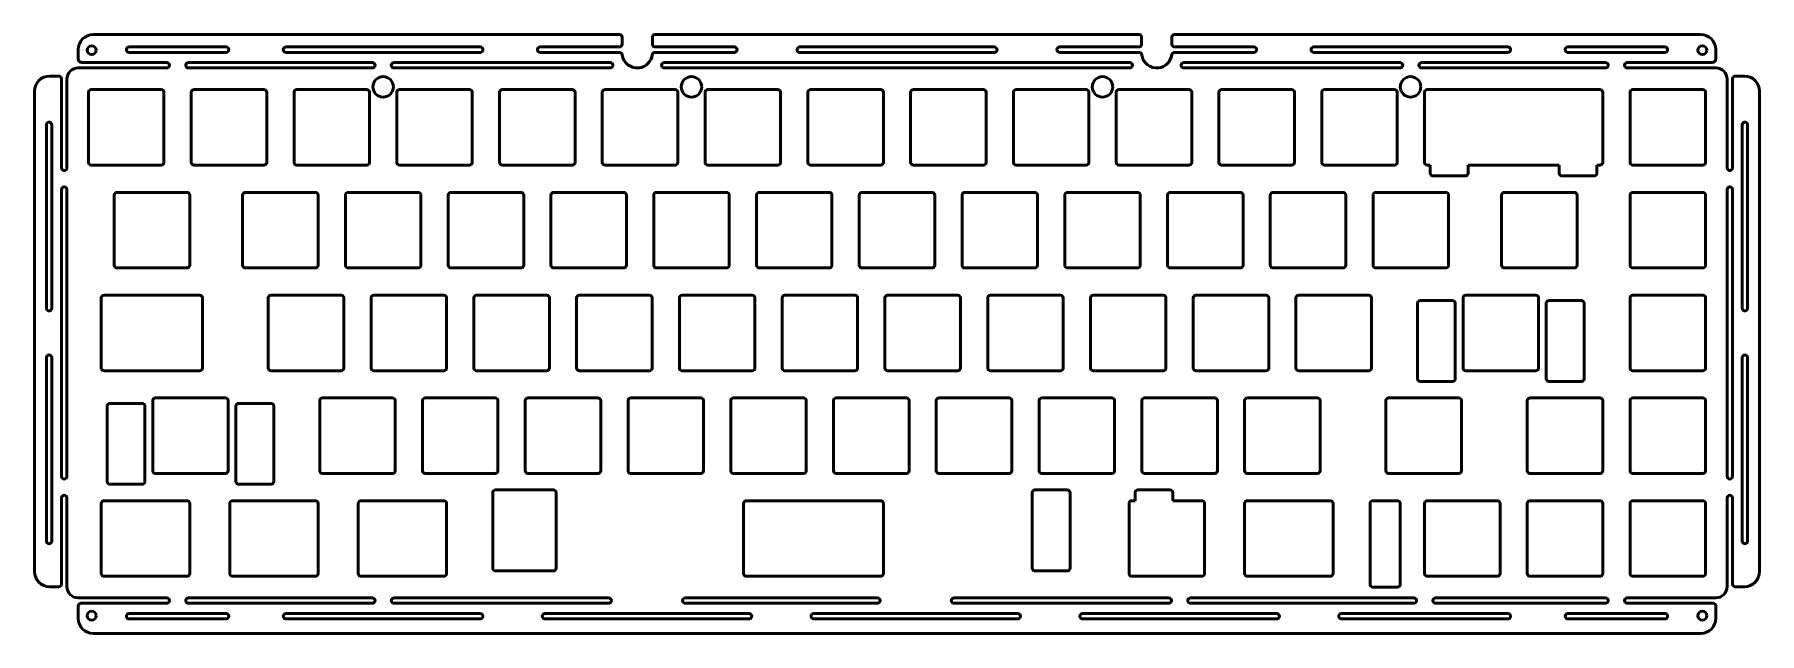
# Model space of a CAD drawing. Header units: millimetres. Extents: x 0 to 320, y 160 to 271.
import ezdxf

# ---------------------------------------------------------------- set-up
doc = ezdxf.new("R2010")
doc.units = ezdxf.units.MM
doc.header["$MEASUREMENT"] = 0
doc.layers.add('Layer 1', color=7, linetype='Continuous', lineweight=0)

# ---------------------------------------------------------------- blocks, each defined once
blk = doc.blocks.new('Block_0')
at = {"layer": 'Layer 1', "color": 7, "lineweight": 50}
for p, q in [((11.19, 270.93), (108.71, 270.93)), ((17.81, 268.63), (35.81, 268.63)), ((46.91, 268.63), (82.91, 268.63)), ((94.01, 268.63), (108.71, 268.63)), ((109.21, 269.13), (109.21, 270.43)), ((114.81, 269.13), (114.81, 270.43)), ((115.31, 270.93), (205.01, 270.93)), ((130.01, 268.63), (115.31, 268.63)), ((142.16, 268.63), (160.16, 268.63)), ((160.16, 268.63), (178.16, 268.63)), ((190.31, 268.63), (205.01, 268.63)), ((205.51, 269.13), (205.51, 270.43)), ((211.11, 269.13), (211.11, 270.43)), ((211.61, 270.93), (309.14, 270.93)), ((226.31, 268.63), (211.61, 268.63)), ((237.41, 268.63), (273.41, 268.63)), ((284.51, 268.63), (302.51, 268.63)), ((8.39, 268.13), (8.39, 266.43)), ((9.09, 265.73), (24.81, 265.73)), ((35.81, 267.63), (17.81, 267.63)), ((28.81, 265.73), (62.91, 265.73)), ((82.91, 267.63), (46.91, 267.63)), ((66.91, 265.73), (107.01, 265.73)), ((94.01, 267.63), (108.74, 267.63)), ((130.01, 267.63), (115.29, 267.63)), ((117.01, 265.73), (203.31, 265.73)), ((178.16, 267.57), (142.16, 267.57)), ((190.31, 267.63), (205.04, 267.63)), ((226.31, 267.63), (211.59, 267.63)), ((213.31, 265.73), (253.41, 265.73)), ((273.41, 267.63), (237.41, 267.63)), ((257.41, 265.73), (291.51, 265.73)), ((302.51, 267.63), (284.51, 267.63)), ((295.51, 265.73), (311.24, 265.73)), ((311.94, 268.13), (311.94, 266.43)), ((4.79, 263.23), (3.09, 263.23)), ((5.29, 246.21), (5.29, 262.73)), ((6.29, 262.63), (6.29, 246.21)), ((8.39, 264.73), (24.81, 264.73)), ((28.81, 264.73), (62.91, 264.73)), ((66.91, 264.73), (107.01, 264.73)), ((117.01, 264.73), (203.31, 264.73)), ((213.31, 264.73), (253.41, 264.73)), ((257.41, 264.73), (291.51, 264.73)), ((295.51, 264.73), (311.94, 264.73)), ((314.04, 262.63), (314.04, 246.21)), ((315.04, 262.73), (315.04, 246.21)), ((315.54, 263.23), (317.24, 263.23)), ((0.29, 171.41), (0.29, 260.43)), ((10.29, 247.23), (10.29, 260.23)), ((10.79, 260.73), (23.79, 260.73)), ((24.29, 260.23), (24.29, 247.23)), ((29.34, 247.23), (29.34, 260.23)), ((29.84, 260.73), (42.84, 260.73)), ((43.34, 260.23), (43.34, 247.23)), ((48.39, 247.23), (48.39, 260.23)), ((48.89, 260.73), (61.89, 260.73)), ((62.39, 260.23), (62.39, 247.23)), ((67.44, 247.23), (67.44, 260.23)), ((67.94, 260.73), (80.94, 260.73)), ((81.44, 260.23), (81.44, 247.23)), ((86.49, 247.23), (86.49, 260.23)), ((86.99, 260.73), (99.99, 260.73)), ((100.49, 260.23), (100.49, 247.23)), ((105.54, 247.23), (105.54, 260.23)), ((106.04, 260.73), (119.04, 260.73)), ((119.54, 260.23), (119.54, 247.23)), ((124.59, 247.23), (124.59, 260.23)), ((125.09, 260.73), (138.09, 260.73)), ((138.59, 260.23), (138.59, 247.23)), ((143.64, 247.23), (143.64, 260.23)), ((144.14, 260.73), (157.14, 260.73)), ((157.64, 260.23), (157.64, 247.23)), ((162.69, 247.23), (162.69, 260.23)), ((163.19, 260.73), (176.19, 260.73)), ((176.69, 260.23), (176.69, 247.23)), ((181.74, 247.23), (181.74, 260.23)), ((182.24, 260.73), (195.24, 260.73)), ((195.74, 260.23), (195.74, 247.23)), ((200.79, 247.23), (200.79, 260.23)), ((201.29, 260.73), (214.29, 260.73)), ((214.79, 260.23), (214.79, 247.23)), ((219.84, 247.23), (219.84, 260.23)), ((220.34, 260.73), (233.34, 260.73)), ((233.84, 260.23), (233.84, 247.23)), ((238.89, 247.23), (238.89, 260.23)), ((239.39, 260.73), (252.39, 260.73)), ((252.89, 260.23), (252.89, 247.23)), ((257.94, 247.23), (257.94, 260.23)), ((258.44, 260.73), (290.49, 260.73)), ((290.99, 260.23), (290.99, 247.23)), ((296.04, 247.23), (296.04, 260.23)), ((296.54, 260.73), (309.54, 260.73)), ((310.04, 260.23), (310.04, 247.23)), ((320.04, 260.43), (320.04, 171.41)), ((2.49, 220.21), (2.49, 254.21)), ((3.49, 254.21), (3.49, 220.21)), ((316.84, 220.21), (316.84, 254.21)), ((317.84, 254.21), (317.84, 220.21)), ((23.79, 246.73), (10.79, 246.73)), ((42.84, 246.73), (29.84, 246.73)), ((61.89, 246.73), (48.89, 246.73)), ((80.94, 246.73), (67.94, 246.73)), ((99.99, 246.73), (86.99, 246.73)), ((119.04, 246.73), (106.04, 246.73)), ((138.09, 246.73), (125.09, 246.73)), ((157.14, 246.73), (144.14, 246.73)), ((176.19, 246.73), (163.19, 246.73)), ((195.24, 246.73), (182.24, 246.73)), ((214.29, 246.73), (201.29, 246.73)), ((233.34, 246.73), (220.34, 246.73)), ((252.39, 246.73), (239.39, 246.73)), ((259.02, 246.73), (258.44, 246.73)), ((259.02, 245.23), (259.02, 246.73)), ((282.9, 246.73), (266.02, 246.73)), ((266.02, 246.73), (266.02, 245.23)), ((282.9, 245.23), (282.9, 246.73)), ((290.49, 246.73), (289.9, 246.73)), ((289.9, 246.73), (289.9, 245.23)), ((309.54, 246.73), (296.54, 246.73)), ((265.52, 244.73), (259.52, 244.73)), ((289.4, 244.73), (283.4, 244.73)), ((5.29, 189.06), (5.29, 242.21)), ((6.29, 242.21), (6.29, 189.06)), ((15.05, 228.18), (15.05, 241.18)), ((15.55, 241.68), (28.55, 241.68)), ((29.05, 241.18), (29.05, 228.18)), ((38.86, 228.18), (38.86, 241.18)), ((39.36, 241.68), (52.36, 241.68)), ((52.86, 241.18), (52.86, 228.18)), ((57.91, 228.18), (57.91, 241.18)), ((58.41, 241.68), (71.41, 241.68)), ((71.91, 241.18), (71.91, 228.18)), ((76.96, 228.18), (76.96, 241.18)), ((77.46, 241.68), (90.46, 241.68)), ((90.96, 241.18), (90.96, 228.18)), ((96.01, 228.18), (96.01, 241.18)), ((96.51, 241.68), (109.51, 241.68)), ((110.01, 241.18), (110.01, 228.18)), ((115.06, 228.18), (115.06, 241.18)), ((115.56, 241.68), (128.56, 241.68)), ((129.06, 241.18), (129.06, 228.18)), ((134.11, 228.18), (134.11, 241.18)), ((134.61, 241.68), (147.61, 241.68)), ((148.11, 241.18), (148.11, 228.18)), ((153.16, 228.18), (153.16, 241.18)), ((153.66, 241.68), (166.66, 241.68)), ((167.16, 241.18), (167.16, 228.18)), ((172.21, 228.18), (172.21, 241.18)), ((172.71, 241.68), (185.71, 241.68)), ((186.21, 241.18), (186.21, 228.18)), ((191.26, 228.18), (191.26, 241.18)), ((191.76, 241.68), (204.76, 241.68)), ((205.26, 241.18), (205.26, 228.18)), ((210.31, 228.18), (210.31, 241.18)), ((210.81, 241.68), (223.81, 241.68)), ((224.31, 241.18), (224.31, 228.18)), ((229.36, 228.18), (229.36, 241.18)), ((229.86, 241.68), (242.86, 241.68)), ((243.36, 241.18), (243.36, 228.18)), ((248.41, 228.18), (248.41, 241.18)), ((248.91, 241.68), (261.91, 241.68)), ((262.41, 241.18), (262.41, 228.18)), ((272.22, 228.18), (272.22, 241.18)), ((272.72, 241.68), (285.72, 241.68)), ((286.22, 241.18), (286.22, 228.18)), ((296.04, 228.18), (296.04, 241.18)), ((296.54, 241.68), (309.54, 241.68)), ((310.04, 241.18), (310.04, 228.18)), ((314.04, 242.21), (314.04, 189.06)), ((315.04, 242.21), (315.04, 189.06)), ((28.55, 227.68), (15.55, 227.68)), ((52.36, 227.68), (39.36, 227.68)), ((71.41, 227.68), (58.41, 227.68)), ((90.46, 227.68), (77.46, 227.68)), ((109.51, 227.68), (96.51, 227.68)), ((128.56, 227.68), (115.56, 227.68)), ((147.61, 227.68), (134.61, 227.68)), ((166.66, 227.68), (153.66, 227.68)), ((185.71, 227.68), (172.71, 227.68)), ((204.76, 227.68), (191.76, 227.68)), ((223.81, 227.68), (210.81, 227.68)), ((242.86, 227.68), (229.86, 227.68)), ((261.91, 227.68), (248.91, 227.68)), ((285.72, 227.68), (272.72, 227.68)), ((309.54, 227.68), (296.54, 227.68)), ((12.67, 209.13), (12.67, 222.13)), ((13.17, 222.63), (30.93, 222.63)), ((31.43, 222.13), (31.43, 209.13)), ((43.62, 209.13), (43.62, 222.13)), ((44.12, 222.63), (57.12, 222.63)), ((57.62, 222.13), (57.62, 209.13)), ((62.67, 209.13), (62.67, 222.13)), ((63.17, 222.63), (76.17, 222.63)), ((76.67, 222.13), (76.67, 209.13)), ((81.72, 209.13), (81.72, 222.13)), ((82.22, 222.63), (95.22, 222.63)), ((95.72, 222.13), (95.72, 209.13)), ((100.77, 209.13), (100.77, 222.13)), ((101.27, 222.63), (114.27, 222.63)), ((114.77, 222.13), (114.77, 209.13)), ((119.82, 209.13), (119.82, 222.13)), ((120.32, 222.63), (133.32, 222.63)), ((133.82, 222.13), (133.82, 209.13)), ((138.87, 209.13), (138.87, 222.13)), ((139.37, 222.63), (152.37, 222.63)), ((152.87, 222.13), (152.87, 209.13)), ((157.92, 209.13), (157.92, 222.13)), ((158.42, 222.63), (171.42, 222.63)), ((171.92, 222.13), (171.92, 209.13)), ((176.97, 209.13), (176.97, 222.13)), ((177.47, 222.63), (190.47, 222.63)), ((190.97, 222.13), (190.97, 209.13)), ((196.02, 209.13), (196.02, 222.13)), ((196.52, 222.63), (209.52, 222.63)), ((210.02, 222.13), (210.02, 209.13)), ((215.07, 209.13), (215.07, 222.13)), ((215.57, 222.63), (228.57, 222.63)), ((229.07, 222.13), (229.07, 209.13)), ((234.12, 209.13), (234.12, 222.13)), ((234.62, 222.63), (247.62, 222.63)), ((248.12, 222.13), (248.12, 209.13)), ((256.64, 207.13), (256.64, 221.13)), ((257.14, 221.63), (263.14, 221.63)), ((263.64, 221.13), (263.64, 207.13)), ((265.08, 209.13), (265.08, 222.13)), ((265.58, 222.63), (278.58, 222.63)), ((279.08, 222.13), (279.08, 209.13)), ((280.52, 207.13), (280.52, 221.13)), ((281.02, 221.63), (287.02, 221.63)), ((287.52, 221.13), (287.52, 207.13)), ((296.04, 209.13), (296.04, 222.13)), ((296.54, 222.63), (309.54, 222.63)), ((310.04, 222.13), (310.04, 209.13)), ((2.49, 177.06), (2.49, 211.06)), ((3.49, 211.06), (3.49, 177.06)), ((316.84, 177.06), (316.84, 211.06)), ((317.84, 211.06), (317.84, 177.06)), ((30.93, 208.63), (13.17, 208.63)), ((57.12, 208.63), (44.12, 208.63)), ((76.17, 208.63), (63.17, 208.63)), ((95.22, 208.63), (82.22, 208.63)), ((114.27, 208.63), (101.27, 208.63)), ((133.32, 208.63), (120.32, 208.63)), ((152.37, 208.63), (139.37, 208.63)), ((171.42, 208.63), (158.42, 208.63)), ((190.47, 208.63), (177.47, 208.63)), ((209.52, 208.63), (196.52, 208.63)), ((228.57, 208.63), (215.57, 208.63)), ((247.62, 208.63), (234.62, 208.63)), ((278.58, 208.63), (265.58, 208.63)), ((309.54, 208.63), (296.54, 208.63)), ((263.14, 206.63), (257.14, 206.63)), ((287.02, 206.63), (281.02, 206.63)), ((13.75, 188.08), (13.75, 202.08)), ((14.25, 202.58), (20.25, 202.58)), ((20.75, 202.08), (20.75, 188.08)), ((22.19, 190.08), (22.19, 203.08)), ((22.69, 203.58), (35.69, 203.58)), ((36.19, 203.08), (36.19, 190.08)), ((37.63, 188.08), (37.63, 202.08)), ((38.13, 202.58), (44.13, 202.58)), ((44.63, 202.08), (44.63, 188.08)), ((53.15, 190.08), (53.15, 203.08)), ((53.65, 203.58), (66.65, 203.58)), ((67.15, 203.08), (67.15, 190.08)), ((72.2, 190.08), (72.2, 203.08)), ((72.7, 203.58), (85.7, 203.58)), ((86.2, 203.08), (86.2, 190.08)), ((91.25, 190.08), (91.25, 203.08)), ((91.75, 203.58), (104.75, 203.58)), ((105.25, 203.08), (105.25, 190.08)), ((110.3, 190.08), (110.3, 203.08)), ((110.8, 203.58), (123.8, 203.58)), ((124.3, 203.08), (124.3, 190.08)), ((129.35, 190.08), (129.35, 203.08)), ((129.85, 203.58), (142.85, 203.58)), ((143.35, 203.08), (143.35, 190.08)), ((148.4, 190.08), (148.4, 203.08)), ((148.9, 203.58), (161.9, 203.58)), ((162.4, 203.08), (162.4, 190.08)), ((167.45, 190.08), (167.45, 203.08)), ((167.95, 203.58), (180.95, 203.58)), ((181.45, 203.08), (181.45, 190.08)), ((186.5, 190.08), (186.5, 203.08)), ((187, 203.58), (200, 203.58)), ((200.5, 203.08), (200.5, 190.08)), ((205.55, 190.08), (205.55, 203.08)), ((206.05, 203.58), (219.05, 203.58)), ((219.55, 203.08), (219.55, 190.08)), ((224.6, 190.08), (224.6, 203.08)), ((225.1, 203.58), (238.1, 203.58)), ((238.6, 203.08), (238.6, 190.08)), ((250.79, 190.08), (250.79, 203.08)), ((251.29, 203.58), (264.29, 203.58)), ((264.79, 203.08), (264.79, 190.08)), ((276.99, 190.08), (276.99, 203.08)), ((277.49, 203.58), (290.49, 203.58)), ((290.99, 203.08), (290.99, 190.08)), ((296.04, 190.08), (296.04, 203.08)), ((296.54, 203.58), (309.54, 203.58)), ((310.04, 203.08), (310.04, 190.08)), ((35.69, 189.58), (22.69, 189.58)), ((66.65, 189.58), (53.65, 189.58)), ((85.7, 189.58), (72.7, 189.58)), ((104.75, 189.58), (91.75, 189.58)), ((123.8, 189.58), (110.8, 189.58)), ((142.85, 189.58), (129.85, 189.58)), ((161.9, 189.58), (148.9, 189.58)), ((180.95, 189.58), (167.95, 189.58)), ((200, 189.58), (187, 189.58)), ((219.05, 189.58), (206.05, 189.58)), ((238.1, 189.58), (225.1, 189.58)), ((264.29, 189.58), (251.29, 189.58)), ((290.49, 189.58), (277.49, 189.58)), ((309.54, 189.58), (296.54, 189.58)), ((20.25, 187.58), (14.25, 187.58)), ((44.13, 187.58), (38.13, 187.58)), ((85.23, 172.03), (85.23, 186.03)), ((85.73, 186.53), (96.49, 186.53)), ((96.99, 186.03), (96.99, 172.03)), ((185.23, 172.03), (185.23, 186.03)), ((185.73, 186.53), (191.73, 186.53)), ((192.23, 186.03), (192.23, 172.03)), ((204.29, 184.53), (204.29, 186.03)), ((204.79, 186.53), (210.79, 186.53)), ((211.29, 186.03), (211.29, 184.53)), ((5.29, 169.11), (5.29, 185.06)), ((6.29, 185.06), (6.29, 168.63)), ((12.67, 171.03), (12.67, 184.03)), ((13.17, 184.53), (28.55, 184.53)), ((29.05, 184.03), (29.05, 171.03)), ((36.48, 171.03), (36.48, 184.03)), ((36.98, 184.53), (52.36, 184.53)), ((52.86, 184.03), (52.86, 171.03)), ((60.29, 171.03), (60.29, 184.03)), ((60.79, 184.53), (76.17, 184.53)), ((76.67, 184.03), (76.67, 171.03)), ((131.73, 171.03), (131.73, 184.03)), ((132.23, 184.53), (157.14, 184.53)), ((157.64, 184.03), (157.64, 171.03)), ((203.17, 171.03), (203.17, 184.03)), ((203.67, 184.53), (204.29, 184.53)), ((211.29, 184.53), (216.67, 184.53)), ((217.17, 184.03), (217.17, 171.03)), ((224.6, 171.03), (224.6, 184.03)), ((225.1, 184.53), (240.48, 184.53)), ((240.98, 184.03), (240.98, 171.03)), ((247.86, 169.03), (247.86, 184.03)), ((248.36, 184.53), (252.94, 184.53)), ((253.44, 184.03), (253.44, 169.03)), ((257.94, 171.03), (257.94, 184.03)), ((258.44, 184.53), (271.44, 184.53)), ((271.94, 184.03), (271.94, 171.03)), ((276.99, 171.03), (276.99, 184.03)), ((277.49, 184.53), (290.49, 184.53)), ((290.99, 184.03), (290.99, 171.03)), ((296.04, 171.03), (296.04, 184.03)), ((296.54, 184.53), (309.54, 184.53)), ((310.04, 184.03), (310.04, 171.03)), ((314.04, 185.06), (314.04, 168.63)), ((315.04, 185.06), (315.04, 169.11)), ((28.55, 170.53), (13.17, 170.53)), ((52.36, 170.53), (36.98, 170.53)), ((76.17, 170.53), (60.79, 170.53)), ((96.49, 171.53), (85.73, 171.53)), ((157.14, 170.53), (132.23, 170.53)), ((191.73, 171.53), (185.73, 171.53)), ((216.67, 170.53), (203.67, 170.53)), ((240.48, 170.53), (225.1, 170.53)), ((271.44, 170.53), (258.44, 170.53)), ((290.49, 170.53), (277.49, 170.53)), ((309.54, 170.53), (296.54, 170.53)), ((3.09, 168.61), (4.79, 168.61)), ((8.39, 166.53), (24.81, 166.53)), ((28.81, 166.53), (62.91, 166.53)), ((66.91, 166.53), (106.73, 166.53)), ((120.91, 166.53), (156.55, 166.53)), ((170.73, 166.53), (210.55, 166.53)), ((214.55, 166.53), (255.98, 166.53)), ((252.94, 168.53), (248.36, 168.53)), ((259.98, 166.53), (291.51, 166.53)), ((295.51, 166.53), (311.94, 166.53)), ((317.24, 168.61), (315.54, 168.61)), ((8.39, 165.03), (8.39, 162.73)), ((24.81, 165.53), (8.89, 165.53)), ((17.81, 163.63), (35.81, 163.63)), ((62.91, 165.53), (28.81, 165.53)), ((46.91, 163.63), (82.91, 163.63)), ((106.73, 165.53), (66.91, 165.53)), ((94.91, 163.63), (132.73, 163.63)), ((156.55, 165.53), (120.91, 165.53)), ((144.73, 163.63), (182.55, 163.63)), ((210.55, 165.53), (170.73, 165.53)), ((194.55, 163.63), (230.55, 163.63)), ((255.98, 165.53), (214.55, 165.53)), ((242.55, 163.63), (273.41, 163.63)), ((291.51, 165.53), (259.98, 165.53)), ((284.51, 163.63), (302.51, 163.63)), ((311.44, 165.53), (295.51, 165.53)), ((311.94, 165.03), (311.94, 162.73)), ((309.14, 159.93), (11.19, 159.93)), ((35.81, 162.63), (17.81, 162.63)), ((82.91, 162.63), (46.91, 162.63)), ((132.73, 162.63), (94.91, 162.63)), ((182.55, 162.63), (144.73, 162.63)), ((230.55, 162.63), (194.55, 162.63)), ((273.41, 162.63), (242.55, 162.63)), ((302.51, 162.63), (284.51, 162.63))]:
    blk.add_line(p, q, dxfattribs=at)
for centre, radius in [((10.89, 268.03), 0.814), ((309.44, 268.03), 0.814), ((64.91, 261.23), 1.9), ((122.06, 261.23), 1.9), ((198.26, 261.23), 1.9), ((255.36, 261.23), 1.9), ((10.89, 163.23), 0.814), ((309.44, 163.23), 0.814)]:
    blk.add_circle(centre, radius, dxfattribs=at)
for points in [[(11.19, 270.93), (9.64, 270.93), (8.39, 269.68), (8.39, 268.13)], [(108.71, 270.93), (108.99, 270.93), (109.21, 270.71), (109.21, 270.43)], [(109.21, 269.13), (109.21, 268.86), (108.99, 268.63), (108.71, 268.63)], [(114.81, 270.43), (114.81, 270.71), (115.03, 270.93), (115.31, 270.93)], [(115.31, 268.63), (115.03, 268.63), (114.81, 268.86), (114.81, 269.13)], [(205.01, 270.93), (205.29, 270.93), (205.51, 270.71), (205.51, 270.43)], [(205.51, 269.13), (205.51, 268.86), (205.29, 268.63), (205.01, 268.63)], [(211.11, 270.43), (211.11, 270.71), (211.33, 270.93), (211.61, 270.93)], [(211.61, 268.63), (211.33, 268.63), (211.11, 268.86), (211.11, 269.13)], [(311.94, 268.13), (311.94, 269.68), (310.68, 270.93), (309.14, 270.93)], [(8.39, 266.43), (8.39, 266.05), (8.7, 265.73), (9.09, 265.73)], [(108.74, 267.63), (108.99, 267.63), (109.2, 267.44), (109.23, 267.19)], [(114.79, 267.19), (114.82, 267.44), (115.03, 267.63), (115.29, 267.63)], [(205.04, 267.63), (205.29, 267.63), (205.5, 267.44), (205.53, 267.19)], [(211.09, 267.19), (211.12, 267.44), (211.33, 267.63), (211.59, 267.63)], [(311.24, 265.73), (311.62, 265.73), (311.94, 266.05), (311.94, 266.43)], [(3.09, 263.23), (1.54, 263.23), (0.29, 261.98), (0.29, 260.43)], [(5.29, 262.73), (5.29, 263.01), (5.06, 263.23), (4.79, 263.23)], [(8.39, 264.73), (7.23, 264.73), (6.29, 263.79), (6.29, 262.63)], [(314.04, 262.63), (314.04, 263.79), (313.1, 264.73), (311.94, 264.73)], [(315.54, 263.23), (315.26, 263.23), (315.04, 263.01), (315.04, 262.73)], [(320.04, 260.43), (320.04, 261.98), (318.78, 263.23), (317.24, 263.23)], [(10.29, 260.23), (10.29, 260.51), (10.51, 260.73), (10.79, 260.73)], [(23.79, 260.73), (24.06, 260.73), (24.29, 260.51), (24.29, 260.23)], [(29.34, 260.23), (29.34, 260.51), (29.56, 260.73), (29.84, 260.73)], [(42.84, 260.73), (43.11, 260.73), (43.34, 260.51), (43.34, 260.23)], [(48.39, 260.23), (48.39, 260.51), (48.61, 260.73), (48.89, 260.73)], [(61.89, 260.73), (62.16, 260.73), (62.39, 260.51), (62.39, 260.23)], [(67.44, 260.23), (67.44, 260.51), (67.66, 260.73), (67.94, 260.73)], [(80.94, 260.73), (81.21, 260.73), (81.44, 260.51), (81.44, 260.23)], [(86.49, 260.23), (86.49, 260.51), (86.71, 260.73), (86.99, 260.73)], [(99.99, 260.73), (100.26, 260.73), (100.49, 260.51), (100.49, 260.23)], [(105.54, 260.23), (105.54, 260.51), (105.76, 260.73), (106.04, 260.73)], [(119.04, 260.73), (119.31, 260.73), (119.54, 260.51), (119.54, 260.23)], [(124.59, 260.23), (124.59, 260.51), (124.81, 260.73), (125.09, 260.73)], [(138.09, 260.73), (138.36, 260.73), (138.59, 260.51), (138.59, 260.23)], [(143.64, 260.23), (143.64, 260.51), (143.86, 260.73), (144.14, 260.73)], [(157.14, 260.73), (157.41, 260.73), (157.64, 260.51), (157.64, 260.23)], [(162.69, 260.23), (162.69, 260.51), (162.91, 260.73), (163.19, 260.73)], [(176.19, 260.73), (176.46, 260.73), (176.69, 260.51), (176.69, 260.23)], [(181.74, 260.23), (181.74, 260.51), (181.96, 260.73), (182.24, 260.73)], [(195.24, 260.73), (195.51, 260.73), (195.74, 260.51), (195.74, 260.23)], [(200.79, 260.23), (200.79, 260.51), (201.01, 260.73), (201.29, 260.73)], [(214.29, 260.73), (214.56, 260.73), (214.79, 260.51), (214.79, 260.23)], [(219.84, 260.23), (219.84, 260.51), (220.06, 260.73), (220.34, 260.73)], [(233.34, 260.73), (233.61, 260.73), (233.84, 260.51), (233.84, 260.23)], [(238.89, 260.23), (238.89, 260.51), (239.11, 260.73), (239.39, 260.73)], [(252.39, 260.73), (252.66, 260.73), (252.89, 260.51), (252.89, 260.23)], [(257.94, 260.23), (257.94, 260.51), (258.16, 260.73), (258.44, 260.73)], [(290.49, 260.73), (290.76, 260.73), (290.99, 260.51), (290.99, 260.23)], [(296.04, 260.23), (296.04, 260.51), (296.26, 260.73), (296.54, 260.73)], [(309.54, 260.73), (309.81, 260.73), (310.04, 260.51), (310.04, 260.23)], [(10.79, 246.73), (10.51, 246.73), (10.29, 246.96), (10.29, 247.23)], [(24.29, 247.23), (24.29, 246.96), (24.06, 246.73), (23.79, 246.73)], [(29.84, 246.73), (29.56, 246.73), (29.34, 246.96), (29.34, 247.23)], [(43.34, 247.23), (43.34, 246.96), (43.11, 246.73), (42.84, 246.73)], [(48.89, 246.73), (48.61, 246.73), (48.39, 246.96), (48.39, 247.23)], [(62.39, 247.23), (62.39, 246.96), (62.16, 246.73), (61.89, 246.73)], [(67.94, 246.73), (67.66, 246.73), (67.44, 246.96), (67.44, 247.23)], [(81.44, 247.23), (81.44, 246.96), (81.21, 246.73), (80.94, 246.73)], [(86.99, 246.73), (86.71, 246.73), (86.49, 246.96), (86.49, 247.23)], [(100.49, 247.23), (100.49, 246.96), (100.26, 246.73), (99.99, 246.73)], [(106.04, 246.73), (105.76, 246.73), (105.54, 246.96), (105.54, 247.23)], [(119.54, 247.23), (119.54, 246.96), (119.31, 246.73), (119.04, 246.73)], [(125.09, 246.73), (124.81, 246.73), (124.59, 246.96), (124.59, 247.23)], [(138.59, 247.23), (138.59, 246.96), (138.36, 246.73), (138.09, 246.73)], [(144.14, 246.73), (143.86, 246.73), (143.64, 246.96), (143.64, 247.23)], [(157.64, 247.23), (157.64, 246.96), (157.41, 246.73), (157.14, 246.73)], [(163.19, 246.73), (162.91, 246.73), (162.69, 246.96), (162.69, 247.23)], [(176.69, 247.23), (176.69, 246.96), (176.46, 246.73), (176.19, 246.73)], [(182.24, 246.73), (181.96, 246.73), (181.74, 246.96), (181.74, 247.23)], [(195.74, 247.23), (195.74, 246.96), (195.51, 246.73), (195.24, 246.73)], [(201.29, 246.73), (201.01, 246.73), (200.79, 246.96), (200.79, 247.23)], [(214.79, 247.23), (214.79, 246.96), (214.56, 246.73), (214.29, 246.73)], [(220.34, 246.73), (220.06, 246.73), (219.84, 246.96), (219.84, 247.23)], [(233.84, 247.23), (233.84, 246.96), (233.61, 246.73), (233.34, 246.73)], [(239.39, 246.73), (239.11, 246.73), (238.89, 246.96), (238.89, 247.23)], [(252.89, 247.23), (252.89, 246.96), (252.66, 246.73), (252.39, 246.73)], [(258.44, 246.73), (258.16, 246.73), (257.94, 246.96), (257.94, 247.23)], [(290.99, 247.23), (290.99, 246.96), (290.76, 246.73), (290.49, 246.73)], [(296.54, 246.73), (296.26, 246.73), (296.04, 246.96), (296.04, 247.23)], [(310.04, 247.23), (310.04, 246.96), (309.81, 246.73), (309.54, 246.73)], [(259.52, 244.73), (259.25, 244.73), (259.02, 244.96), (259.02, 245.23)], [(266.02, 245.23), (266.02, 244.96), (265.8, 244.73), (265.52, 244.73)], [(283.4, 244.73), (283.12, 244.73), (282.9, 244.96), (282.9, 245.23)], [(289.9, 245.23), (289.9, 244.96), (289.68, 244.73), (289.4, 244.73)], [(15.05, 241.18), (15.05, 241.46), (15.27, 241.68), (15.55, 241.68)], [(28.55, 241.68), (28.82, 241.68), (29.05, 241.46), (29.05, 241.18)], [(38.86, 241.18), (38.86, 241.46), (39.08, 241.68), (39.36, 241.68)], [(52.36, 241.68), (52.64, 241.68), (52.86, 241.46), (52.86, 241.18)], [(57.91, 241.18), (57.91, 241.46), (58.13, 241.68), (58.41, 241.68)], [(71.41, 241.68), (71.69, 241.68), (71.91, 241.46), (71.91, 241.18)], [(76.96, 241.18), (76.96, 241.46), (77.18, 241.68), (77.46, 241.68)], [(90.46, 241.68), (90.74, 241.68), (90.96, 241.46), (90.96, 241.18)], [(96.01, 241.18), (96.01, 241.46), (96.23, 241.68), (96.51, 241.68)], [(109.51, 241.68), (109.79, 241.68), (110.01, 241.46), (110.01, 241.18)], [(115.06, 241.18), (115.06, 241.46), (115.28, 241.68), (115.56, 241.68)], [(128.56, 241.68), (128.84, 241.68), (129.06, 241.46), (129.06, 241.18)], [(134.11, 241.18), (134.11, 241.46), (134.33, 241.68), (134.61, 241.68)], [(147.61, 241.68), (147.89, 241.68), (148.11, 241.46), (148.11, 241.18)], [(153.16, 241.18), (153.16, 241.46), (153.38, 241.68), (153.66, 241.68)], [(166.66, 241.68), (166.94, 241.68), (167.16, 241.46), (167.16, 241.18)], [(172.21, 241.18), (172.21, 241.46), (172.43, 241.68), (172.71, 241.68)], [(185.71, 241.68), (185.99, 241.68), (186.21, 241.46), (186.21, 241.18)], [(191.26, 241.18), (191.26, 241.46), (191.48, 241.68), (191.76, 241.68)], [(204.76, 241.68), (205.04, 241.68), (205.26, 241.46), (205.26, 241.18)], [(210.31, 241.18), (210.31, 241.46), (210.53, 241.68), (210.81, 241.68)], [(223.81, 241.68), (224.09, 241.68), (224.31, 241.46), (224.31, 241.18)], [(229.36, 241.18), (229.36, 241.46), (229.58, 241.68), (229.86, 241.68)], [(242.86, 241.68), (243.14, 241.68), (243.36, 241.46), (243.36, 241.18)], [(248.41, 241.18), (248.41, 241.46), (248.63, 241.68), (248.91, 241.68)], [(261.91, 241.68), (262.19, 241.68), (262.41, 241.46), (262.41, 241.18)], [(272.22, 241.18), (272.22, 241.46), (272.45, 241.68), (272.72, 241.68)], [(285.72, 241.68), (286, 241.68), (286.22, 241.46), (286.22, 241.18)], [(296.04, 241.18), (296.04, 241.46), (296.26, 241.68), (296.54, 241.68)], [(309.54, 241.68), (309.81, 241.68), (310.04, 241.46), (310.04, 241.18)], [(15.55, 227.68), (15.27, 227.68), (15.05, 227.91), (15.05, 228.18)], [(29.05, 228.18), (29.05, 227.91), (28.82, 227.68), (28.55, 227.68)], [(39.36, 227.68), (39.08, 227.68), (38.86, 227.91), (38.86, 228.18)], [(52.86, 228.18), (52.86, 227.91), (52.64, 227.68), (52.36, 227.68)], [(58.41, 227.68), (58.13, 227.68), (57.91, 227.91), (57.91, 228.18)], [(71.91, 228.18), (71.91, 227.91), (71.69, 227.68), (71.41, 227.68)], [(77.46, 227.68), (77.18, 227.68), (76.96, 227.91), (76.96, 228.18)], [(90.96, 228.18), (90.96, 227.91), (90.74, 227.68), (90.46, 227.68)], [(96.51, 227.68), (96.23, 227.68), (96.01, 227.91), (96.01, 228.18)], [(110.01, 228.18), (110.01, 227.91), (109.79, 227.68), (109.51, 227.68)], [(115.56, 227.68), (115.28, 227.68), (115.06, 227.91), (115.06, 228.18)], [(129.06, 228.18), (129.06, 227.91), (128.84, 227.68), (128.56, 227.68)], [(134.61, 227.68), (134.33, 227.68), (134.11, 227.91), (134.11, 228.18)], [(148.11, 228.18), (148.11, 227.91), (147.89, 227.68), (147.61, 227.68)], [(153.66, 227.68), (153.38, 227.68), (153.16, 227.91), (153.16, 228.18)], [(167.16, 228.18), (167.16, 227.91), (166.94, 227.68), (166.66, 227.68)], [(172.71, 227.68), (172.43, 227.68), (172.21, 227.91), (172.21, 228.18)], [(186.21, 228.18), (186.21, 227.91), (185.99, 227.68), (185.71, 227.68)], [(191.76, 227.68), (191.48, 227.68), (191.26, 227.91), (191.26, 228.18)], [(205.26, 228.18), (205.26, 227.91), (205.04, 227.68), (204.76, 227.68)], [(210.81, 227.68), (210.53, 227.68), (210.31, 227.91), (210.31, 228.18)], [(224.31, 228.18), (224.31, 227.91), (224.09, 227.68), (223.81, 227.68)], [(229.86, 227.68), (229.58, 227.68), (229.36, 227.91), (229.36, 228.18)], [(243.36, 228.18), (243.36, 227.91), (243.14, 227.68), (242.86, 227.68)], [(248.91, 227.68), (248.63, 227.68), (248.41, 227.91), (248.41, 228.18)], [(262.41, 228.18), (262.41, 227.91), (262.19, 227.68), (261.91, 227.68)], [(272.72, 227.68), (272.45, 227.68), (272.22, 227.91), (272.22, 228.18)], [(286.22, 228.18), (286.22, 227.91), (286, 227.68), (285.72, 227.68)], [(296.54, 227.68), (296.26, 227.68), (296.04, 227.91), (296.04, 228.18)], [(310.04, 228.18), (310.04, 227.91), (309.81, 227.68), (309.54, 227.68)], [(12.67, 222.13), (12.67, 222.41), (12.89, 222.63), (13.17, 222.63)], [(30.93, 222.63), (31.21, 222.63), (31.43, 222.41), (31.43, 222.13)], [(43.62, 222.13), (43.62, 222.41), (43.85, 222.63), (44.12, 222.63)], [(57.12, 222.63), (57.4, 222.63), (57.62, 222.41), (57.62, 222.13)], [(62.67, 222.13), (62.67, 222.41), (62.9, 222.63), (63.17, 222.63)], [(76.17, 222.63), (76.45, 222.63), (76.67, 222.41), (76.67, 222.13)], [(81.72, 222.13), (81.72, 222.41), (81.95, 222.63), (82.22, 222.63)], [(95.22, 222.63), (95.5, 222.63), (95.72, 222.41), (95.72, 222.13)], [(100.77, 222.13), (100.77, 222.41), (101, 222.63), (101.27, 222.63)], [(114.27, 222.63), (114.55, 222.63), (114.77, 222.41), (114.77, 222.13)], [(119.82, 222.13), (119.82, 222.41), (120.05, 222.63), (120.32, 222.63)], [(133.32, 222.63), (133.6, 222.63), (133.82, 222.41), (133.82, 222.13)], [(138.87, 222.13), (138.87, 222.41), (139.1, 222.63), (139.37, 222.63)], [(152.37, 222.63), (152.65, 222.63), (152.87, 222.41), (152.87, 222.13)], [(157.92, 222.13), (157.92, 222.41), (158.15, 222.63), (158.42, 222.63)], [(171.42, 222.63), (171.7, 222.63), (171.92, 222.41), (171.92, 222.13)], [(176.97, 222.13), (176.97, 222.41), (177.2, 222.63), (177.47, 222.63)], [(190.47, 222.63), (190.75, 222.63), (190.97, 222.41), (190.97, 222.13)], [(196.02, 222.13), (196.02, 222.41), (196.25, 222.63), (196.52, 222.63)], [(209.52, 222.63), (209.8, 222.63), (210.02, 222.41), (210.02, 222.13)], [(215.07, 222.13), (215.07, 222.41), (215.3, 222.63), (215.57, 222.63)], [(228.57, 222.63), (228.85, 222.63), (229.07, 222.41), (229.07, 222.13)], [(234.12, 222.13), (234.12, 222.41), (234.35, 222.63), (234.62, 222.63)], [(247.62, 222.63), (247.9, 222.63), (248.12, 222.41), (248.12, 222.13)], [(256.64, 221.13), (256.64, 221.41), (256.87, 221.63), (257.14, 221.63)], [(263.14, 221.63), (263.42, 221.63), (263.64, 221.41), (263.64, 221.13)], [(265.08, 222.13), (265.08, 222.41), (265.3, 222.63), (265.58, 222.63)], [(278.58, 222.63), (278.86, 222.63), (279.08, 222.41), (279.08, 222.13)], [(280.52, 221.13), (280.52, 221.41), (280.74, 221.63), (281.02, 221.63)], [(287.02, 221.63), (287.29, 221.63), (287.52, 221.41), (287.52, 221.13)], [(296.04, 222.13), (296.04, 222.41), (296.26, 222.63), (296.54, 222.63)], [(309.54, 222.63), (309.81, 222.63), (310.04, 222.41), (310.04, 222.13)], [(13.17, 208.63), (12.89, 208.63), (12.67, 208.86), (12.67, 209.13)], [(31.43, 209.13), (31.43, 208.86), (31.21, 208.63), (30.93, 208.63)], [(44.12, 208.63), (43.85, 208.63), (43.62, 208.86), (43.62, 209.13)], [(57.62, 209.13), (57.62, 208.86), (57.4, 208.63), (57.12, 208.63)], [(63.17, 208.63), (62.9, 208.63), (62.67, 208.86), (62.67, 209.13)], [(76.67, 209.13), (76.67, 208.86), (76.45, 208.63), (76.17, 208.63)], [(82.22, 208.63), (81.95, 208.63), (81.72, 208.86), (81.72, 209.13)], [(95.72, 209.13), (95.72, 208.86), (95.5, 208.63), (95.22, 208.63)], [(101.27, 208.63), (101, 208.63), (100.77, 208.86), (100.77, 209.13)], [(114.77, 209.13), (114.77, 208.86), (114.55, 208.63), (114.27, 208.63)], [(120.32, 208.63), (120.05, 208.63), (119.82, 208.86), (119.82, 209.13)], [(133.82, 209.13), (133.82, 208.86), (133.6, 208.63), (133.32, 208.63)], [(139.37, 208.63), (139.1, 208.63), (138.87, 208.86), (138.87, 209.13)], [(152.87, 209.13), (152.87, 208.86), (152.65, 208.63), (152.37, 208.63)], [(158.42, 208.63), (158.15, 208.63), (157.92, 208.86), (157.92, 209.13)], [(171.92, 209.13), (171.92, 208.86), (171.7, 208.63), (171.42, 208.63)], [(177.47, 208.63), (177.2, 208.63), (176.97, 208.86), (176.97, 209.13)], [(190.97, 209.13), (190.97, 208.86), (190.75, 208.63), (190.47, 208.63)], [(196.52, 208.63), (196.25, 208.63), (196.02, 208.86), (196.02, 209.13)], [(210.02, 209.13), (210.02, 208.86), (209.8, 208.63), (209.52, 208.63)], [(215.57, 208.63), (215.3, 208.63), (215.07, 208.86), (215.07, 209.13)], [(229.07, 209.13), (229.07, 208.86), (228.85, 208.63), (228.57, 208.63)], [(234.62, 208.63), (234.35, 208.63), (234.12, 208.86), (234.12, 209.13)], [(248.12, 209.13), (248.12, 208.86), (247.9, 208.63), (247.62, 208.63)], [(265.58, 208.63), (265.3, 208.63), (265.08, 208.86), (265.08, 209.13)], [(279.08, 209.13), (279.08, 208.86), (278.86, 208.63), (278.58, 208.63)], [(296.54, 208.63), (296.26, 208.63), (296.04, 208.86), (296.04, 209.13)], [(310.04, 209.13), (310.04, 208.86), (309.81, 208.63), (309.54, 208.63)], [(257.14, 206.63), (256.87, 206.63), (256.64, 206.86), (256.64, 207.13)], [(263.64, 207.13), (263.64, 206.86), (263.42, 206.63), (263.14, 206.63)], [(281.02, 206.63), (280.74, 206.63), (280.52, 206.86), (280.52, 207.13)], [(287.52, 207.13), (287.52, 206.86), (287.29, 206.63), (287.02, 206.63)], [(13.75, 202.08), (13.75, 202.36), (13.98, 202.58), (14.25, 202.58)], [(20.25, 202.58), (20.53, 202.58), (20.75, 202.36), (20.75, 202.08)], [(22.19, 203.08), (22.19, 203.36), (22.42, 203.58), (22.69, 203.58)], [(35.69, 203.58), (35.97, 203.58), (36.19, 203.36), (36.19, 203.08)], [(37.63, 202.08), (37.63, 202.36), (37.85, 202.58), (38.13, 202.58)], [(44.13, 202.58), (44.41, 202.58), (44.63, 202.36), (44.63, 202.08)], [(53.15, 203.08), (53.15, 203.36), (53.37, 203.58), (53.65, 203.58)], [(66.65, 203.58), (66.92, 203.58), (67.15, 203.36), (67.15, 203.08)], [(72.2, 203.08), (72.2, 203.36), (72.42, 203.58), (72.7, 203.58)], [(85.7, 203.58), (85.97, 203.58), (86.2, 203.36), (86.2, 203.08)], [(91.25, 203.08), (91.25, 203.36), (91.47, 203.58), (91.75, 203.58)], [(104.75, 203.58), (105.02, 203.58), (105.25, 203.36), (105.25, 203.08)], [(110.3, 203.08), (110.3, 203.36), (110.52, 203.58), (110.8, 203.58)], [(123.8, 203.58), (124.07, 203.58), (124.3, 203.36), (124.3, 203.08)], [(129.35, 203.08), (129.35, 203.36), (129.57, 203.58), (129.85, 203.58)], [(142.85, 203.58), (143.12, 203.58), (143.35, 203.36), (143.35, 203.08)], [(148.4, 203.08), (148.4, 203.36), (148.62, 203.58), (148.9, 203.58)], [(161.9, 203.58), (162.17, 203.58), (162.4, 203.36), (162.4, 203.08)], [(167.45, 203.08), (167.45, 203.36), (167.67, 203.58), (167.95, 203.58)], [(180.95, 203.58), (181.22, 203.58), (181.45, 203.36), (181.45, 203.08)], [(186.5, 203.08), (186.5, 203.36), (186.72, 203.58), (187, 203.58)], [(200, 203.58), (200.27, 203.58), (200.5, 203.36), (200.5, 203.08)], [(205.55, 203.08), (205.55, 203.36), (205.77, 203.58), (206.05, 203.58)], [(219.05, 203.58), (219.32, 203.58), (219.55, 203.36), (219.55, 203.08)], [(224.6, 203.08), (224.6, 203.36), (224.82, 203.58), (225.1, 203.58)], [(238.1, 203.58), (238.37, 203.58), (238.6, 203.36), (238.6, 203.08)], [(250.79, 203.08), (250.79, 203.36), (251.02, 203.58), (251.29, 203.58)], [(264.29, 203.58), (264.57, 203.58), (264.79, 203.36), (264.79, 203.08)], [(276.99, 203.08), (276.99, 203.36), (277.21, 203.58), (277.49, 203.58)], [(290.49, 203.58), (290.76, 203.58), (290.99, 203.36), (290.99, 203.08)], [(296.04, 203.08), (296.04, 203.36), (296.26, 203.58), (296.54, 203.58)], [(309.54, 203.58), (309.81, 203.58), (310.04, 203.36), (310.04, 203.08)], [(22.69, 189.58), (22.42, 189.58), (22.19, 189.81), (22.19, 190.08)], [(36.19, 190.08), (36.19, 189.81), (35.97, 189.58), (35.69, 189.58)], [(53.65, 189.58), (53.37, 189.58), (53.15, 189.81), (53.15, 190.08)], [(67.15, 190.08), (67.15, 189.81), (66.92, 189.58), (66.65, 189.58)], [(72.7, 189.58), (72.42, 189.58), (72.2, 189.81), (72.2, 190.08)], [(86.2, 190.08), (86.2, 189.81), (85.97, 189.58), (85.7, 189.58)], [(91.75, 189.58), (91.47, 189.58), (91.25, 189.81), (91.25, 190.08)], [(105.25, 190.08), (105.25, 189.81), (105.02, 189.58), (104.75, 189.58)], [(110.8, 189.58), (110.52, 189.58), (110.3, 189.81), (110.3, 190.08)], [(124.3, 190.08), (124.3, 189.81), (124.07, 189.58), (123.8, 189.58)], [(129.85, 189.58), (129.57, 189.58), (129.35, 189.81), (129.35, 190.08)], [(143.35, 190.08), (143.35, 189.81), (143.12, 189.58), (142.85, 189.58)], [(148.9, 189.58), (148.62, 189.58), (148.4, 189.81), (148.4, 190.08)], [(162.4, 190.08), (162.4, 189.81), (162.17, 189.58), (161.9, 189.58)], [(167.95, 189.58), (167.67, 189.58), (167.45, 189.81), (167.45, 190.08)], [(181.45, 190.08), (181.45, 189.81), (181.22, 189.58), (180.95, 189.58)], [(187, 189.58), (186.72, 189.58), (186.5, 189.81), (186.5, 190.08)], [(200.5, 190.08), (200.5, 189.81), (200.27, 189.58), (200, 189.58)], [(206.05, 189.58), (205.77, 189.58), (205.55, 189.81), (205.55, 190.08)], [(219.55, 190.08), (219.55, 189.81), (219.32, 189.58), (219.05, 189.58)], [(225.1, 189.58), (224.82, 189.58), (224.6, 189.81), (224.6, 190.08)], [(238.6, 190.08), (238.6, 189.81), (238.37, 189.58), (238.1, 189.58)], [(251.29, 189.58), (251.02, 189.58), (250.79, 189.81), (250.79, 190.08)], [(264.79, 190.08), (264.79, 189.81), (264.57, 189.58), (264.29, 189.58)], [(277.49, 189.58), (277.21, 189.58), (276.99, 189.81), (276.99, 190.08)], [(290.99, 190.08), (290.99, 189.81), (290.76, 189.58), (290.49, 189.58)], [(296.54, 189.58), (296.26, 189.58), (296.04, 189.81), (296.04, 190.08)], [(310.04, 190.08), (310.04, 189.81), (309.81, 189.58), (309.54, 189.58)], [(14.25, 187.58), (13.98, 187.58), (13.75, 187.81), (13.75, 188.08)], [(20.75, 188.08), (20.75, 187.81), (20.53, 187.58), (20.25, 187.58)], [(38.13, 187.58), (37.85, 187.58), (37.63, 187.81), (37.63, 188.08)], [(44.63, 188.08), (44.63, 187.81), (44.41, 187.58), (44.13, 187.58)], [(85.23, 186.03), (85.23, 186.31), (85.45, 186.53), (85.73, 186.53)], [(96.49, 186.53), (96.76, 186.53), (96.99, 186.31), (96.99, 186.03)], [(185.23, 186.03), (185.23, 186.31), (185.45, 186.53), (185.73, 186.53)], [(191.73, 186.53), (192.01, 186.53), (192.23, 186.31), (192.23, 186.03)], [(204.29, 186.03), (204.29, 186.31), (204.51, 186.53), (204.79, 186.53)], [(210.79, 186.53), (211.06, 186.53), (211.29, 186.31), (211.29, 186.03)], [(12.67, 184.03), (12.67, 184.31), (12.89, 184.53), (13.17, 184.53)], [(28.55, 184.53), (28.82, 184.53), (29.05, 184.31), (29.05, 184.03)], [(36.48, 184.03), (36.48, 184.31), (36.7, 184.53), (36.98, 184.53)], [(52.36, 184.53), (52.64, 184.53), (52.86, 184.31), (52.86, 184.03)], [(60.29, 184.03), (60.29, 184.31), (60.52, 184.53), (60.79, 184.53)], [(76.17, 184.53), (76.45, 184.53), (76.67, 184.31), (76.67, 184.03)], [(131.73, 184.03), (131.73, 184.31), (131.95, 184.53), (132.23, 184.53)], [(157.14, 184.53), (157.41, 184.53), (157.64, 184.31), (157.64, 184.03)], [(203.17, 184.03), (203.17, 184.31), (203.39, 184.53), (203.67, 184.53)], [(216.67, 184.53), (216.94, 184.53), (217.17, 184.31), (217.17, 184.03)], [(224.6, 184.03), (224.6, 184.31), (224.82, 184.53), (225.1, 184.53)], [(240.48, 184.53), (240.76, 184.53), (240.98, 184.31), (240.98, 184.03)], [(247.86, 184.03), (247.86, 184.31), (248.08, 184.53), (248.36, 184.53)], [(252.94, 184.53), (253.21, 184.53), (253.44, 184.31), (253.44, 184.03)], [(257.94, 184.03), (257.94, 184.31), (258.16, 184.53), (258.44, 184.53)], [(271.44, 184.53), (271.71, 184.53), (271.94, 184.31), (271.94, 184.03)], [(276.99, 184.03), (276.99, 184.31), (277.21, 184.53), (277.49, 184.53)], [(290.49, 184.53), (290.76, 184.53), (290.99, 184.31), (290.99, 184.03)], [(296.04, 184.03), (296.04, 184.31), (296.26, 184.53), (296.54, 184.53)], [(309.54, 184.53), (309.81, 184.53), (310.04, 184.31), (310.04, 184.03)], [(0.29, 171.41), (0.29, 169.86), (1.54, 168.61), (3.09, 168.61)], [(13.17, 170.53), (12.89, 170.53), (12.67, 170.76), (12.67, 171.03)], [(29.05, 171.03), (29.05, 170.76), (28.82, 170.53), (28.55, 170.53)], [(36.98, 170.53), (36.7, 170.53), (36.48, 170.76), (36.48, 171.03)], [(52.86, 171.03), (52.86, 170.76), (52.64, 170.53), (52.36, 170.53)], [(60.79, 170.53), (60.52, 170.53), (60.29, 170.76), (60.29, 171.03)], [(76.67, 171.03), (76.67, 170.76), (76.45, 170.53), (76.17, 170.53)], [(85.73, 171.53), (85.45, 171.53), (85.23, 171.76), (85.23, 172.03)], [(96.99, 172.03), (96.99, 171.76), (96.76, 171.53), (96.49, 171.53)], [(132.23, 170.53), (131.95, 170.53), (131.73, 170.76), (131.73, 171.03)], [(157.64, 171.03), (157.64, 170.76), (157.41, 170.53), (157.14, 170.53)], [(185.73, 171.53), (185.45, 171.53), (185.23, 171.76), (185.23, 172.03)], [(192.23, 172.03), (192.23, 171.76), (192.01, 171.53), (191.73, 171.53)], [(203.67, 170.53), (203.39, 170.53), (203.17, 170.76), (203.17, 171.03)], [(217.17, 171.03), (217.17, 170.76), (216.94, 170.53), (216.67, 170.53)], [(225.1, 170.53), (224.82, 170.53), (224.6, 170.76), (224.6, 171.03)], [(240.98, 171.03), (240.98, 170.76), (240.76, 170.53), (240.48, 170.53)], [(258.44, 170.53), (258.16, 170.53), (257.94, 170.76), (257.94, 171.03)], [(271.94, 171.03), (271.94, 170.76), (271.71, 170.53), (271.44, 170.53)], [(277.49, 170.53), (277.21, 170.53), (276.99, 170.76), (276.99, 171.03)], [(290.99, 171.03), (290.99, 170.76), (290.76, 170.53), (290.49, 170.53)], [(296.54, 170.53), (296.26, 170.53), (296.04, 170.76), (296.04, 171.03)], [(310.04, 171.03), (310.04, 170.76), (309.81, 170.53), (309.54, 170.53)], [(317.24, 168.61), (318.78, 168.61), (320.04, 169.86), (320.04, 171.41)], [(4.79, 168.61), (5.06, 168.61), (5.29, 168.83), (5.29, 169.11)], [(6.29, 168.63), (6.29, 167.47), (7.23, 166.53), (8.39, 166.53)], [(248.36, 168.53), (248.08, 168.53), (247.86, 168.76), (247.86, 169.03)], [(253.44, 169.03), (253.44, 168.76), (253.21, 168.53), (252.94, 168.53)], [(311.94, 166.53), (313.1, 166.53), (314.04, 167.47), (314.04, 168.63)], [(315.04, 169.11), (315.04, 168.83), (315.26, 168.61), (315.54, 168.61)], [(8.89, 165.53), (8.61, 165.53), (8.39, 165.31), (8.39, 165.03)], [(311.94, 165.03), (311.94, 165.31), (311.71, 165.53), (311.44, 165.53)], [(8.39, 162.73), (8.39, 161.19), (9.64, 159.93), (11.19, 159.93)], [(309.14, 159.93), (310.68, 159.93), (311.94, 161.19), (311.94, 162.73)]]:
    blk.add_open_spline(points, degree=3, dxfattribs=at)
for points, knots in [([(17.81, 267.63), (17.81, 267.63), (17.81, 267.63), (17.81, 267.63), (17.53, 267.63), (17.31, 267.86), (17.31, 268.13), (17.31, 268.41), (17.53, 268.63), (17.81, 268.63)], [0, 0, 0, 0, 1, 1, 1, 2, 2, 2, 3, 3, 3, 3]), ([(35.81, 268.63), (36.09, 268.63), (36.31, 268.41), (36.31, 268.13), (36.31, 267.86), (36.09, 267.63), (35.81, 267.63)], [0, 0, 0, 0, 1, 1, 1, 2, 2, 2, 2]), ([(46.91, 267.63), (46.63, 267.63), (46.41, 267.86), (46.41, 268.13), (46.41, 268.41), (46.63, 268.63), (46.91, 268.63)], [0, 0, 0, 0, 1, 1, 1, 2, 2, 2, 2]), ([(82.91, 268.63), (83.19, 268.63), (83.41, 268.41), (83.41, 268.13), (83.41, 267.86), (83.19, 267.63), (82.91, 267.63)], [0, 0, 0, 0, 1, 1, 1, 2, 2, 2, 2]), ([(94.01, 268.63), (93.73, 268.63), (93.51, 268.41), (93.51, 268.13), (93.51, 267.86), (93.73, 267.63), (94.01, 267.63)], [0, 0, 0, 0, 1, 1, 1, 2, 2, 2, 2]), ([(130.01, 267.63), (130.29, 267.63), (130.51, 267.86), (130.51, 268.13), (130.51, 268.41), (130.29, 268.63), (130.01, 268.63)], [0, 0, 0, 0, 1, 1, 1, 2, 2, 2, 2]), ([(142.16, 267.57), (141.87, 267.57), (141.63, 267.8), (141.63, 268.1), (141.63, 268.39), (141.87, 268.63), (142.16, 268.63)], [0, 0, 0, 0, 1, 1, 1, 2, 2, 2, 2]), ([(178.16, 268.63), (178.46, 268.63), (178.7, 268.39), (178.7, 268.1), (178.7, 267.8), (178.46, 267.57), (178.16, 267.57)], [0, 0, 0, 0, 1, 1, 1, 2, 2, 2, 2]), ([(190.31, 268.63), (190.03, 268.63), (189.81, 268.41), (189.81, 268.13), (189.81, 267.86), (190.03, 267.63), (190.31, 267.63), (190.31, 267.63), (190.31, 267.63), (190.31, 267.63)], [0, 0, 0, 0, 1, 1, 1, 2, 2, 2, 3, 3, 3, 3]), ([(226.31, 267.63), (226.59, 267.63), (226.81, 267.86), (226.81, 268.13), (226.81, 268.41), (226.59, 268.63), (226.31, 268.63)], [0, 0, 0, 0, 1, 1, 1, 2, 2, 2, 2]), ([(237.41, 267.63), (237.13, 267.63), (236.91, 267.86), (236.91, 268.13), (236.91, 268.41), (237.13, 268.63), (237.41, 268.63)], [0, 0, 0, 0, 1, 1, 1, 2, 2, 2, 2]), ([(273.41, 268.63), (273.41, 268.63), (273.41, 268.63), (273.41, 268.63), (273.69, 268.63), (273.91, 268.41), (273.91, 268.13), (273.91, 267.86), (273.69, 267.63), (273.41, 267.63)], [0, 0, 0, 0, 1, 1, 1, 2, 2, 2, 3, 3, 3, 3]), ([(284.51, 267.63), (284.23, 267.63), (284.01, 267.86), (284.01, 268.13), (284.01, 268.41), (284.23, 268.63), (284.51, 268.63)], [0, 0, 0, 0, 1, 1, 1, 2, 2, 2, 2]), ([(302.51, 268.63), (302.51, 268.63), (302.51, 268.63), (302.51, 268.63), (302.79, 268.63), (303.01, 268.41), (303.01, 268.13), (303.01, 267.86), (302.79, 267.63), (302.51, 267.63)], [0, 0, 0, 0, 1, 1, 1, 2, 2, 2, 3, 3, 3, 3]), ([(24.81, 264.73), (25.09, 264.73), (25.31, 264.96), (25.31, 265.23), (25.31, 265.51), (25.09, 265.73), (24.81, 265.73), (24.81, 265.73), (24.81, 265.73), (24.81, 265.73)], [0, 0, 0, 0, 1, 1, 1, 2, 2, 2, 3, 3, 3, 3]), ([(28.81, 265.73), (28.53, 265.73), (28.31, 265.51), (28.31, 265.23), (28.31, 264.96), (28.53, 264.73), (28.81, 264.73)], [0, 0, 0, 0, 1, 1, 1, 2, 2, 2, 2]), ([(62.91, 264.73), (63.19, 264.73), (63.41, 264.96), (63.41, 265.23), (63.41, 265.51), (63.19, 265.73), (62.91, 265.73)], [0, 0, 0, 0, 1, 1, 1, 2, 2, 2, 2]), ([(66.91, 265.73), (66.63, 265.73), (66.41, 265.51), (66.41, 265.23), (66.41, 264.96), (66.63, 264.73), (66.91, 264.73)], [0, 0, 0, 0, 1, 1, 1, 2, 2, 2, 2]), ([(107.01, 264.73), (107.29, 264.73), (107.51, 264.96), (107.51, 265.23), (107.51, 265.51), (107.29, 265.73), (107.01, 265.73)], [0, 0, 0, 0, 1, 1, 1, 2, 2, 2, 2]), ([(109.23, 267.19), (109.42, 265.66), (110.82, 264.57), (112.35, 264.75), (113.63, 264.91), (114.63, 265.92), (114.79, 267.19)], [0, 0, 0, 0, 1, 1, 1, 2, 2, 2, 2]), ([(117.01, 265.73), (116.73, 265.73), (116.51, 265.51), (116.51, 265.23), (116.51, 264.96), (116.73, 264.73), (117.01, 264.73)], [0, 0, 0, 0, 1, 1, 1, 2, 2, 2, 2]), ([(203.31, 264.73), (203.59, 264.73), (203.81, 264.96), (203.81, 265.23), (203.81, 265.51), (203.59, 265.73), (203.31, 265.73), (203.31, 265.73), (203.31, 265.73), (203.31, 265.73)], [0, 0, 0, 0, 1, 1, 1, 2, 2, 2, 3, 3, 3, 3]), ([(205.53, 267.19), (205.72, 265.66), (207.12, 264.57), (208.65, 264.75), (209.93, 264.91), (210.93, 265.92), (211.09, 267.19)], [0, 0, 0, 0, 1, 1, 1, 2, 2, 2, 2]), ([(213.31, 265.73), (213.03, 265.73), (212.81, 265.51), (212.81, 265.23), (212.81, 264.96), (213.03, 264.73), (213.31, 264.73), (213.31, 264.73), (213.31, 264.73), (213.31, 264.73)], [0, 0, 0, 0, 1, 1, 1, 2, 2, 2, 3, 3, 3, 3]), ([(253.41, 264.73), (253.69, 264.73), (253.91, 264.96), (253.91, 265.23), (253.91, 265.51), (253.69, 265.73), (253.41, 265.73), (253.41, 265.73), (253.41, 265.73), (253.41, 265.73)], [0, 0, 0, 0, 1, 1, 1, 2, 2, 2, 3, 3, 3, 3]), ([(257.41, 265.73), (257.13, 265.73), (256.91, 265.51), (256.91, 265.23), (256.91, 264.96), (257.13, 264.73), (257.41, 264.73), (257.41, 264.73), (257.41, 264.73), (257.41, 264.73)], [0, 0, 0, 0, 1, 1, 1, 2, 2, 2, 3, 3, 3, 3]), ([(291.51, 264.73), (291.79, 264.73), (292.01, 264.96), (292.01, 265.23), (292.01, 265.51), (291.79, 265.73), (291.51, 265.73)], [0, 0, 0, 0, 1, 1, 1, 2, 2, 2, 2]), ([(295.51, 265.73), (295.23, 265.73), (295.01, 265.51), (295.01, 265.23), (295.01, 264.96), (295.23, 264.73), (295.51, 264.73), (295.51, 264.73), (295.51, 264.73), (295.51, 264.73)], [0, 0, 0, 0, 1, 1, 1, 2, 2, 2, 3, 3, 3, 3]), ([(2.49, 254.21), (2.49, 254.48), (2.71, 254.71), (2.99, 254.71), (3.26, 254.71), (3.49, 254.48), (3.49, 254.21)], [0, 0, 0, 0, 1, 1, 1, 2, 2, 2, 2]), ([(316.84, 254.21), (316.84, 254.48), (317.06, 254.71), (317.34, 254.71), (317.61, 254.71), (317.84, 254.48), (317.84, 254.21)], [0, 0, 0, 0, 1, 1, 1, 2, 2, 2, 2]), ([(5.29, 246.21), (5.29, 245.93), (5.51, 245.71), (5.79, 245.71), (6.06, 245.71), (6.29, 245.93), (6.29, 246.21)], [0, 0, 0, 0, 1, 1, 1, 2, 2, 2, 2]), ([(314.04, 246.21), (314.04, 245.93), (314.26, 245.71), (314.54, 245.71), (314.81, 245.71), (315.04, 245.93), (315.04, 246.21)], [0, 0, 0, 0, 1, 1, 1, 2, 2, 2, 2]), ([(6.29, 242.21), (6.29, 242.48), (6.06, 242.71), (5.79, 242.71), (5.51, 242.71), (5.29, 242.48), (5.29, 242.21), (5.29, 242.21), (5.29, 242.21), (5.29, 242.21)], [0, 0, 0, 0, 1, 1, 1, 2, 2, 2, 3, 3, 3, 3]), ([(315.04, 242.21), (315.04, 242.48), (314.81, 242.71), (314.54, 242.71), (314.26, 242.71), (314.04, 242.48), (314.04, 242.21)], [0, 0, 0, 0, 1, 1, 1, 2, 2, 2, 2]), ([(3.49, 220.21), (3.49, 219.93), (3.26, 219.71), (2.99, 219.71), (2.71, 219.71), (2.49, 219.93), (2.49, 220.21)], [0, 0, 0, 0, 1, 1, 1, 2, 2, 2, 2]), ([(317.84, 220.21), (317.84, 219.93), (317.61, 219.71), (317.34, 219.71), (317.06, 219.71), (316.84, 219.93), (316.84, 220.21)], [0, 0, 0, 0, 1, 1, 1, 2, 2, 2, 2]), ([(2.49, 211.06), (2.49, 211.33), (2.71, 211.56), (2.99, 211.56), (3.26, 211.56), (3.49, 211.33), (3.49, 211.06)], [0, 0, 0, 0, 1, 1, 1, 2, 2, 2, 2]), ([(316.84, 211.06), (316.84, 211.33), (317.06, 211.56), (317.34, 211.56), (317.61, 211.56), (317.84, 211.33), (317.84, 211.06)], [0, 0, 0, 0, 1, 1, 1, 2, 2, 2, 2]), ([(5.29, 189.06), (5.29, 188.78), (5.51, 188.56), (5.79, 188.56), (6.06, 188.56), (6.29, 188.78), (6.29, 189.06)], [0, 0, 0, 0, 1, 1, 1, 2, 2, 2, 2]), ([(314.04, 189.06), (314.04, 188.78), (314.26, 188.56), (314.54, 188.56), (314.81, 188.56), (315.04, 188.78), (315.04, 189.06), (315.04, 189.06), (315.04, 189.06), (315.04, 189.06)], [0, 0, 0, 0, 1, 1, 1, 2, 2, 2, 3, 3, 3, 3]), ([(6.29, 185.06), (6.29, 185.33), (6.06, 185.56), (5.79, 185.56), (5.51, 185.56), (5.29, 185.33), (5.29, 185.06)], [0, 0, 0, 0, 1, 1, 1, 2, 2, 2, 2]), ([(315.04, 185.06), (315.04, 185.33), (314.81, 185.56), (314.54, 185.56), (314.26, 185.56), (314.04, 185.33), (314.04, 185.06)], [0, 0, 0, 0, 1, 1, 1, 2, 2, 2, 2]), ([(3.49, 177.06), (3.49, 176.78), (3.26, 176.56), (2.99, 176.56), (2.71, 176.56), (2.49, 176.78), (2.49, 177.06)], [0, 0, 0, 0, 1, 1, 1, 2, 2, 2, 2]), ([(317.84, 177.06), (317.84, 177.06), (317.84, 177.06), (317.84, 177.06), (317.84, 176.78), (317.61, 176.56), (317.34, 176.56), (317.06, 176.56), (316.84, 176.78), (316.84, 177.06)], [0, 0, 0, 0, 1, 1, 1, 2, 2, 2, 3, 3, 3, 3]), ([(24.81, 165.53), (25.09, 165.53), (25.31, 165.76), (25.31, 166.03), (25.31, 166.31), (25.09, 166.53), (24.81, 166.53), (24.81, 166.53), (24.81, 166.53), (24.81, 166.53)], [0, 0, 0, 0, 1, 1, 1, 2, 2, 2, 3, 3, 3, 3]), ([(28.81, 166.53), (28.53, 166.53), (28.31, 166.31), (28.31, 166.03), (28.31, 165.76), (28.53, 165.53), (28.81, 165.53), (28.81, 165.53), (28.81, 165.53), (28.81, 165.53)], [0, 0, 0, 0, 1, 1, 1, 2, 2, 2, 3, 3, 3, 3]), ([(62.91, 165.53), (63.19, 165.53), (63.41, 165.76), (63.41, 166.03), (63.41, 166.31), (63.19, 166.53), (62.91, 166.53), (62.91, 166.53), (62.91, 166.53), (62.91, 166.53)], [0, 0, 0, 0, 1, 1, 1, 2, 2, 2, 3, 3, 3, 3]), ([(66.91, 166.53), (66.63, 166.53), (66.41, 166.31), (66.41, 166.03), (66.41, 165.76), (66.63, 165.53), (66.91, 165.53)], [0, 0, 0, 0, 1, 1, 1, 2, 2, 2, 2]), ([(106.73, 165.53), (107.01, 165.53), (107.23, 165.76), (107.23, 166.03), (107.23, 166.31), (107.01, 166.53), (106.73, 166.53)], [0, 0, 0, 0, 1, 1, 1, 2, 2, 2, 2]), ([(120.91, 166.53), (120.63, 166.53), (120.41, 166.31), (120.41, 166.03), (120.41, 165.76), (120.63, 165.53), (120.91, 165.53), (120.91, 165.53), (120.91, 165.53), (120.91, 165.53)], [0, 0, 0, 0, 1, 1, 1, 2, 2, 2, 3, 3, 3, 3]), ([(156.55, 165.53), (156.82, 165.53), (157.05, 165.76), (157.05, 166.03), (157.05, 166.31), (156.82, 166.53), (156.55, 166.53), (156.55, 166.53), (156.55, 166.53), (156.55, 166.53)], [0, 0, 0, 0, 1, 1, 1, 2, 2, 2, 3, 3, 3, 3]), ([(170.73, 166.53), (170.45, 166.53), (170.23, 166.31), (170.23, 166.03), (170.23, 165.76), (170.45, 165.53), (170.73, 165.53), (170.73, 165.53), (170.73, 165.53), (170.73, 165.53)], [0, 0, 0, 0, 1, 1, 1, 2, 2, 2, 3, 3, 3, 3]), ([(210.55, 165.53), (210.82, 165.53), (211.05, 165.76), (211.05, 166.03), (211.05, 166.31), (210.82, 166.53), (210.55, 166.53)], [0, 0, 0, 0, 1, 1, 1, 2, 2, 2, 2]), ([(214.55, 166.53), (214.27, 166.53), (214.05, 166.31), (214.05, 166.03), (214.05, 165.76), (214.27, 165.53), (214.55, 165.53), (214.55, 165.53), (214.55, 165.53), (214.55, 165.53)], [0, 0, 0, 0, 1, 1, 1, 2, 2, 2, 3, 3, 3, 3]), ([(255.98, 165.53), (256.26, 165.53), (256.48, 165.76), (256.48, 166.03), (256.48, 166.31), (256.26, 166.53), (255.98, 166.53)], [0, 0, 0, 0, 1, 1, 1, 2, 2, 2, 2]), ([(259.98, 166.53), (259.7, 166.53), (259.48, 166.31), (259.48, 166.03), (259.48, 165.76), (259.7, 165.53), (259.98, 165.53), (259.98, 165.53), (259.98, 165.53), (259.98, 165.53)], [0, 0, 0, 0, 1, 1, 1, 2, 2, 2, 3, 3, 3, 3]), ([(291.51, 165.53), (291.79, 165.53), (292.01, 165.76), (292.01, 166.03), (292.01, 166.31), (291.79, 166.53), (291.51, 166.53)], [0, 0, 0, 0, 1, 1, 1, 2, 2, 2, 2]), ([(295.51, 166.53), (295.23, 166.53), (295.01, 166.31), (295.01, 166.03), (295.01, 165.76), (295.23, 165.53), (295.51, 165.53), (295.51, 165.53), (295.51, 165.53), (295.51, 165.53)], [0, 0, 0, 0, 1, 1, 1, 2, 2, 2, 3, 3, 3, 3]), ([(17.81, 162.63), (17.81, 162.63), (17.81, 162.63), (17.81, 162.63), (17.53, 162.63), (17.31, 162.86), (17.31, 163.13), (17.31, 163.41), (17.53, 163.63), (17.81, 163.63)], [0, 0, 0, 0, 1, 1, 1, 2, 2, 2, 3, 3, 3, 3]), ([(35.81, 163.63), (35.81, 163.63), (35.81, 163.63), (35.81, 163.63), (36.09, 163.63), (36.31, 163.41), (36.31, 163.13), (36.31, 162.86), (36.09, 162.63), (35.81, 162.63)], [0, 0, 0, 0, 1, 1, 1, 2, 2, 2, 3, 3, 3, 3]), ([(46.91, 162.63), (46.63, 162.63), (46.41, 162.86), (46.41, 163.13), (46.41, 163.41), (46.63, 163.63), (46.91, 163.63)], [0, 0, 0, 0, 1, 1, 1, 2, 2, 2, 2]), ([(82.91, 163.63), (82.91, 163.63), (82.91, 163.63), (82.91, 163.63), (83.19, 163.63), (83.41, 163.41), (83.41, 163.13), (83.41, 162.86), (83.19, 162.63), (82.91, 162.63)], [0, 0, 0, 0, 1, 1, 1, 2, 2, 2, 3, 3, 3, 3]), ([(94.91, 162.63), (94.63, 162.63), (94.41, 162.86), (94.41, 163.13), (94.41, 163.41), (94.63, 163.63), (94.91, 163.63)], [0, 0, 0, 0, 1, 1, 1, 2, 2, 2, 2]), ([(132.73, 163.63), (133.01, 163.63), (133.23, 163.41), (133.23, 163.13), (133.23, 162.86), (133.01, 162.63), (132.73, 162.63)], [0, 0, 0, 0, 1, 1, 1, 2, 2, 2, 2]), ([(144.73, 162.63), (144.73, 162.63), (144.73, 162.63), (144.73, 162.63), (144.45, 162.63), (144.23, 162.86), (144.23, 163.13), (144.23, 163.41), (144.45, 163.63), (144.73, 163.63)], [0, 0, 0, 0, 1, 1, 1, 2, 2, 2, 3, 3, 3, 3]), ([(182.55, 163.63), (182.82, 163.63), (183.05, 163.41), (183.05, 163.13), (183.05, 162.86), (182.82, 162.63), (182.55, 162.63)], [0, 0, 0, 0, 1, 1, 1, 2, 2, 2, 2]), ([(194.55, 162.63), (194.27, 162.63), (194.05, 162.86), (194.05, 163.13), (194.05, 163.41), (194.27, 163.63), (194.55, 163.63)], [0, 0, 0, 0, 1, 1, 1, 2, 2, 2, 2]), ([(230.55, 163.63), (230.82, 163.63), (231.05, 163.41), (231.05, 163.13), (231.05, 162.86), (230.82, 162.63), (230.55, 162.63)], [0, 0, 0, 0, 1, 1, 1, 2, 2, 2, 2]), ([(242.55, 162.63), (242.55, 162.63), (242.55, 162.63), (242.55, 162.63), (242.27, 162.63), (242.05, 162.86), (242.05, 163.13), (242.05, 163.41), (242.27, 163.63), (242.55, 163.63)], [0, 0, 0, 0, 1, 1, 1, 2, 2, 2, 3, 3, 3, 3]), ([(273.41, 163.63), (273.69, 163.63), (273.91, 163.41), (273.91, 163.13), (273.91, 162.86), (273.69, 162.63), (273.41, 162.63)], [0, 0, 0, 0, 1, 1, 1, 2, 2, 2, 2]), ([(284.51, 162.63), (284.23, 162.63), (284.01, 162.86), (284.01, 163.13), (284.01, 163.41), (284.23, 163.63), (284.51, 163.63)], [0, 0, 0, 0, 1, 1, 1, 2, 2, 2, 2]), ([(302.51, 163.63), (302.51, 163.63), (302.51, 163.63), (302.51, 163.63), (302.79, 163.63), (303.01, 163.41), (303.01, 163.13), (303.01, 162.86), (302.79, 162.63), (302.51, 162.63)], [0, 0, 0, 0, 1, 1, 1, 2, 2, 2, 3, 3, 3, 3])]:
    blk.add_open_spline(points, degree=3, knots=knots, dxfattribs=at)

msp = doc.modelspace()

# ---------------------------------------------------------------- block references
at = {"layer": 'Layer 1'}
msp.add_blockref('Block_0', (0, 0), dxfattribs=at)

doc.saveas('drawing.dxf')
